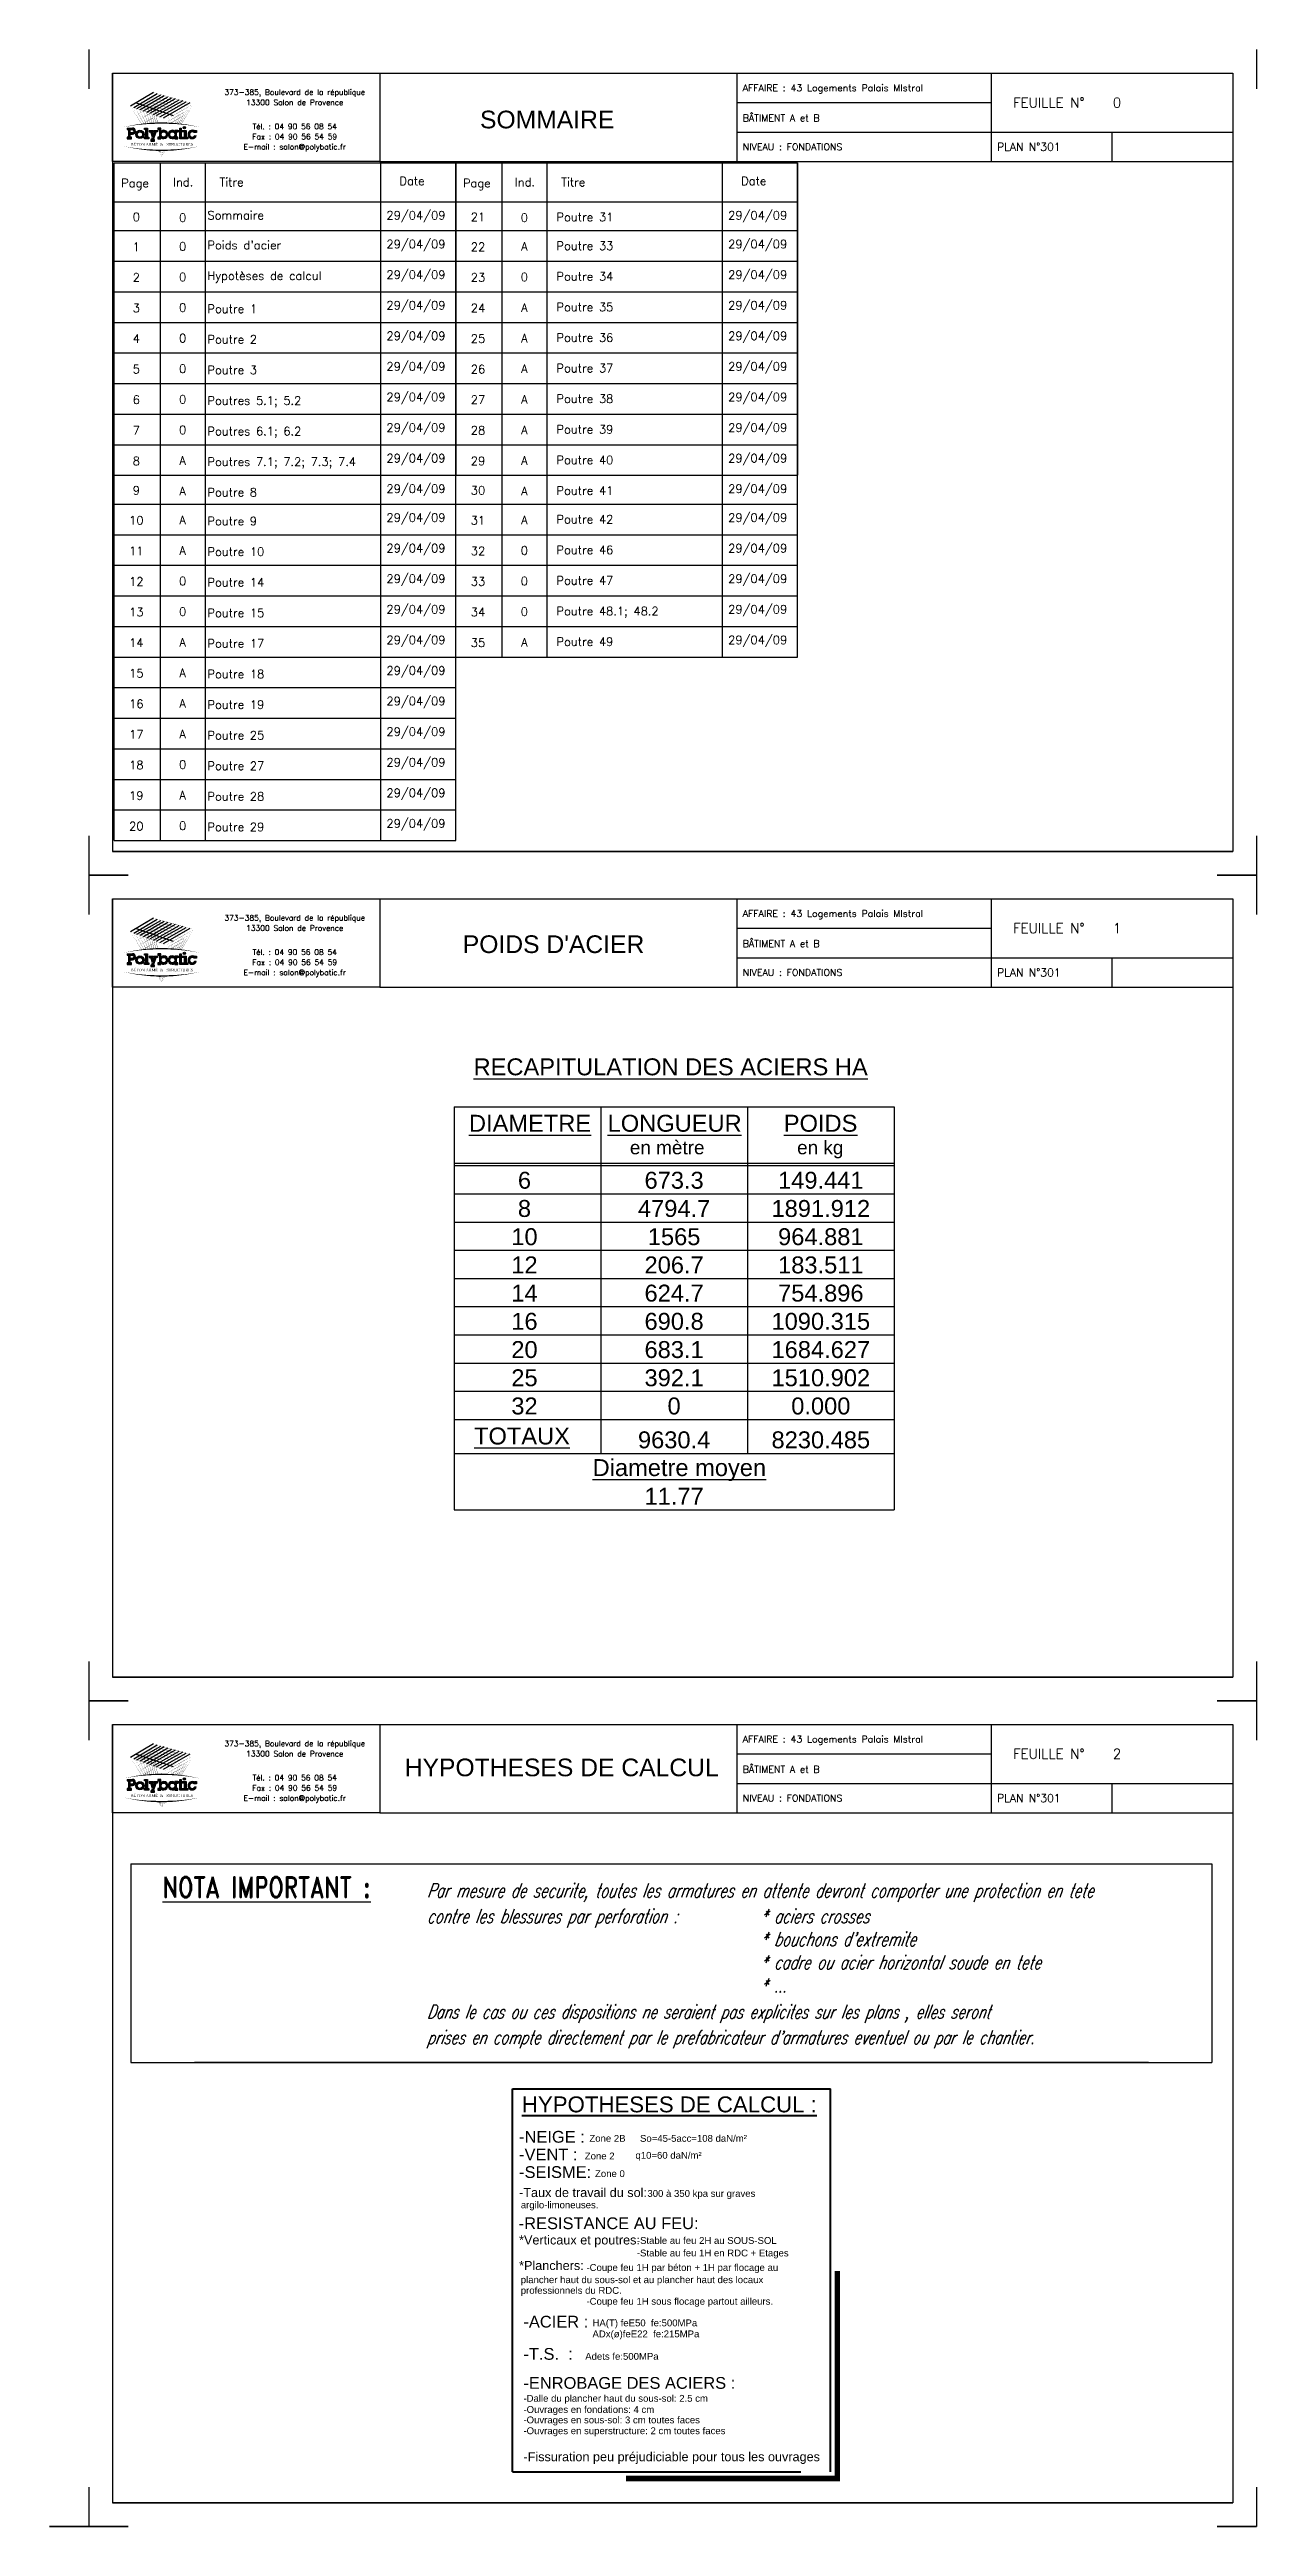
# Model space of a CAD drawing. Extents: x -12912 to 27386, y 1818 to 8189.
# Drawn here: x -12319 to -11517, y 1831 to 3477 of the extents above; entities that cross this region are included whole.
import ezdxf
from ezdxf.enums import TextEntityAlignment as Align

# ---------------------------------------------------------------- set-up
doc = ezdxf.new("R2010")
doc.units = 0
doc.header["$MEASUREMENT"] = 0
doc.layers.get('0').update_dxf_attribs({"linetype": 'CONTINUOUS'})
for name, color, linetype in [('GO-CARTOUCHE', 7, 'CONTINUOUS'), ('GO_CAR_DES', 7, 'CONTINUOUS'), ('GO_NOTA', 7, 'CONTINUOUS'), ('STR_TXT', 102, 'CONTINUOUS')]:
    doc.layers.add(name, color=color, linetype=linetype)
doc.layers.add('PYC-CARTOUCHE', color=7, linetype='CONTINUOUS', lineweight=40)
doc.styles.add('ARIAL', font='ARIAL.TTF')
doc.styles.add('CADRE', font='ARIAL.TTF')
doc.styles.add('POLYBATIC', font='TIMES.TTF')
doc.styles.add('ROMAND', font='romand.shx', dxfattribs={"width": 0.7})
doc.styles.add('ROMANS', font='ROMANS.SHX')
doc.styles.add('schéma', font='simplex.shx')
doc.styles.add('Table', font='ARIAL.TTF')
doc.styles.add('TEXTE', font='romans.shx')

msp = doc.modelspace()

# ---------------------------------------------------------------- texts
at = {"style": 'schéma'}
for s, p in [('373-385, Boulevard de la république', (-12155.698, 3446.718)), ('13300 Salon de Provence', (-12155.698, 3439.953)), ('Tél. : 04 90 56 08 54', (-12155.698, 3423.975)), ('E-mail : salon@polybatic.fr', (-12155.698, 3410.444)), ('Fax : 04 90 56 54 59', (-12155.698, 3417.21)), ('373-385, Boulevard de la république', (-12155.698, 2898.045)), ('13300 Salon de Provence', (-12155.698, 2891.279)), ('E-mail : salon@polybatic.fr', (-12155.698, 2861.77)), ('Tél. : 04 90 56 08 54', (-12155.698, 2875.301)), ('Fax : 04 90 56 54 59', (-12155.698, 2868.536)), ('373-385, Boulevard de la république', (-12155.698, 2349.371)), ('13300 Salon de Provence', (-12155.698, 2342.605)), ('Tél. : 04 90 56 08 54', (-12155.698, 2326.627)), ('Fax : 04 90 56 54 59', (-12155.698, 2319.862)), ('E-mail : salon@polybatic.fr', (-12155.698, 2313.096))]:
    msp.add_text(s, height=3.65783, dxfattribs=at).set_placement(p, align=Align.CENTER)
for s, height, style, p in [('AFFAIRE : 43 Logements Palais MIstral', 4.57228, 'schéma', (-11857.966, 3449.165)), ('FEUILLE N°   0', 6.53183, 'schéma', (-11678.334, 3438.409)), ('SOMMAIRE', 11.7385, 'ARIAL', (-12032.549, 3424.557)), ('BÂTIMENT A et B', 4.57228, 'schéma', (-11857.966, 3429.134)), ('NIVEAU : FONDATIONS', 4.57228, 'schéma', (-11857.966, 3409.974)), ('PLAN N°301', 5.2255, 'schéma', (-11688.865, 3409.648)), ('AFFAIRE : 43 Logements Palais MIstral', 4.57228, 'schéma', (-11857.966, 2900.491)), ("POIDS D'ACIER", 11.73849, 'ARIAL', (-12043.993, 2876.521)), ('BÂTIMENT A et B', 4.57228, 'schéma', (-11857.966, 2880.46)), ('FEUILLE N°   1', 6.53183, 'schéma', (-11678.334, 2889.735)), ('NIVEAU : FONDATIONS', 4.57228, 'schéma', (-11857.966, 2861.3)), ('PLAN N°301', 5.2255, 'schéma', (-11688.865, 2860.974)), ('AFFAIRE : 43 Logements Palais MIstral', 4.57228, 'schéma', (-11857.966, 2351.817)), ('HYPOTHESES DE CALCUL', 11.73849, 'ARIAL', (-12082.59, 2329.449)), ('BÂTIMENT A et B', 4.57228, 'schéma', (-11857.966, 2331.786)), ('FEUILLE N°   2', 6.53183, 'schéma', (-11678.334, 2341.061)), ('NIVEAU : FONDATIONS', 4.57228, 'schéma', (-11857.966, 2312.626)), ('PLAN N°301', 5.2255, 'schéma', (-11688.865, 2312.3))]:
    msp.add_text(s, height=height, dxfattribs=dict(style=style)).set_placement(p)
at = {"layer": 'GO-CARTOUCHE', "color": 3, "style": 'TEXTE'}
for s, height, p in [('Page', 5.5787, (-12270.988, 3385.382)), ('Ind.', 5.5787, (-12236.484, 3386.006)), ('Titre', 5.5787, (-12205.687, 3386.006)), ('Date ', 5.5787, (-12086.085, 3386.791)), ('Page', 5.5787, (-12043.869, 3385.382)), ('Ind.', 5.5787, (-12009.364, 3386.006)), ('Titre', 5.5787, (-11978.567, 3386.006)), ('Date ', 5.5787, (-11858.966, 3386.791)), ('Sommaire', 5.5787, (-12213.705, 3363.988)), ('29/04/09', 5.5787, (-12094.718, 3363.988)), ('Poutre 31', 5.5787, (-11981.725, 3362.818)), ('29/04/09', 5.5787, (-11867.598, 3363.988)), ("Poids d'acier", 5.57869, (-12213.705, 3344.183)), ('29/04/09', 5.5787, (-12094.718, 3344.852)), ('Poutre 33', 5.5787, (-11981.725, 3343.682)), ('29/04/09', 5.5787, (-11867.598, 3344.852)), ('Hypotèses de calcul', 5.57869, (-12213.705, 3323.857)), ('29/04/09', 5.5787, (-12094.718, 3324.526)), ('Poutre 34', 5.5787, (-11981.725, 3323.356)), ('29/04/09', 5.5787, (-11867.598, 3324.526)), ('29/04/09', 5.5787, (-12094.718, 3304.2)), ('Poutre 35', 5.5787, (-11981.725, 3303.03)), ('29/04/09', 5.5787, (-11867.598, 3304.2)), ('Poutre 1', 5.5787, (-12213.705, 3301.841)), ('Poutre 2', 5.5787, (-12213.705, 3281.515)), ('29/04/09', 5.5787, (-12094.718, 3283.874)), ('Poutre 36', 5.5787, (-11981.725, 3282.704)), ('29/04/09', 5.5787, (-11867.598, 3283.874)), ('Poutre 3', 5.5787, (-12213.705, 3261.189)), ('29/04/09', 5.5787, (-12094.718, 3263.548)), ('Poutre 37', 5.5787, (-11981.725, 3262.378)), ('29/04/09', 5.5787, (-11867.598, 3263.548)), ('Poutres 5.1; 5.2', 5.57869, (-12213.705, 3240.863)), ('29/04/09', 5.5787, (-12094.718, 3243.222)), ('Poutre 38', 5.5787, (-11981.725, 3242.052)), ('29/04/09', 5.5787, (-11867.598, 3243.222)), ('29/04/09', 5.5787, (-12094.718, 3222.896)), ('Poutre 39', 5.5787, (-11981.725, 3221.726)), ('29/04/09', 5.5787, (-11867.598, 3222.896)), ('Poutres 6.1; 6.2', 5.57869, (-12213.705, 3220.537)), ('Poutres 7.1; 7.2; 7.3; 7.4', 5.57869, (-12213.705, 3200.211)), ('29/04/09', 5.5787, (-12094.718, 3202.57)), ('Poutre 40', 5.5787, (-11981.725, 3201.4)), ('29/04/09', 5.5787, (-11867.598, 3202.57)), ('Poutre 8', 5.5787, (-12213.705, 3179.885)), ('29/04/09', 5.5787, (-12094.718, 3182.244)), ('Poutre 41', 5.5787, (-11981.725, 3181.074)), ('29/04/09', 5.5787, (-11867.598, 3182.244)), ('Poutre 9', 5.5787, (-12213.705, 3160.748)), ('29/04/09', 5.5787, (-12094.718, 3163.108)), ('Poutre 42', 5.5787, (-11981.725, 3161.938)), ('29/04/09', 5.5787, (-11867.598, 3163.108)), ('Poutre 10', 5.5787, (-12213.705, 3140.422)), ('29/04/09', 5.5787, (-12094.718, 3142.782)), ('Poutre 46', 5.5787, (-11981.725, 3141.612)), ('29/04/09', 5.5787, (-11867.598, 3142.782)), ('29/04/09', 5.5787, (-12094.718, 3122.456)), ('29/04/09', 5.5787, (-11867.598, 3122.456)), ('Poutre 14', 5.5787, (-12213.705, 3120.096)), ('Poutre 47', 5.5787, (-11981.725, 3121.286)), ('Poutre 15', 5.5787, (-12213.705, 3099.77)), ('29/04/09', 5.5787, (-12094.718, 3102.13)), ('Poutre 48.1; 48.2', 5.57869, (-11981.725, 3100.96)), ('29/04/09', 5.5787, (-11867.598, 3102.13)), ('Poutre 17', 5.5787, (-12213.705, 3079.444)), ('29/04/09', 5.5787, (-12094.718, 3081.804)), ('Poutre 49', 5.5787, (-11981.725, 3080.634)), ('29/04/09', 5.5787, (-11867.598, 3081.804)), ('Poutre 18', 5.5787, (-12213.705, 3059.118)), ('29/04/09', 5.5787, (-12094.718, 3061.478)), ('29/04/09', 5.5787, (-12094.718, 3041.152)), ('Poutre 19', 5.5787, (-12213.705, 3038.793)), ('Poutre 25', 5.5787, (-12213.705, 3018.467)), ('29/04/09', 5.5787, (-12094.718, 3020.826)), ('Poutre 27', 5.5787, (-12213.705, 2998.141)), ('29/04/09', 5.5787, (-12094.718, 3000.5)), ('Poutre 28', 5.5787, (-12213.705, 2977.815)), ('29/04/09', 5.5787, (-12094.718, 2980.174)), ('Poutre 29', 5.5787, (-12213.705, 2957.489)), ('29/04/09', 5.5787, (-12094.718, 2959.848))]:
    msp.add_text(s, height=height, dxfattribs=at).set_placement(p)
for s, height, p in [('0', 5.579, (-12260.996, 3362.914)), ('0', 5.579, (-12230.169, 3362.441)), ('21', 5.5787, (-12033.876, 3362.914)), ('0', 5.579, (-12003.049, 3362.441)), ('1', 5.579, (-12260.996, 3343.021)), ('0', 5.579, (-12230.169, 3343.305)), ('22', 5.5787, (-12033.876, 3343.021)), ('A', 5.579, (-12003.049, 3343.305)), ('2', 5.579, (-12260.996, 3322.695)), ('0', 5.579, (-12230.169, 3322.979)), ('23', 5.5787, (-12033.876, 3322.695)), ('0', 5.579, (-12003.049, 3322.979)), ('3', 5.579, (-12260.996, 3302.369)), ('0', 5.579, (-12230.169, 3302.653)), ('24', 5.5787, (-12033.876, 3302.369)), ('A', 5.579, (-12003.049, 3302.653)), ('4', 5.579, (-12260.996, 3282.043)), ('0', 5.579, (-12230.169, 3282.327)), ('25', 5.5787, (-12033.876, 3282.043)), ('A', 5.579, (-12003.049, 3282.327)), ('5', 5.579, (-12260.996, 3261.718)), ('0', 5.579, (-12230.169, 3262.001)), ('26', 5.5787, (-12033.876, 3261.718)), ('A', 5.579, (-12003.049, 3262.001)), ('6', 5.579, (-12260.996, 3241.392)), ('0', 5.579, (-12230.169, 3241.675)), ('27', 5.5787, (-12033.876, 3241.392)), ('A', 5.579, (-12003.049, 3241.675)), ('7', 5.579, (-12260.996, 3221.066)), ('0', 5.579, (-12230.169, 3221.349)), ('28', 5.5787, (-12033.876, 3221.066)), ('A', 5.579, (-12003.049, 3221.349)), ('8', 5.579, (-12260.996, 3200.74)), ('A', 5.579, (-12230.169, 3201.023)), ('29', 5.5787, (-12033.876, 3200.74)), ('A', 5.579, (-12003.049, 3201.023)), ('9', 5.579, (-12260.996, 3181.17)), ('A', 5.579, (-12230.169, 3180.697)), ('30', 5.5787, (-12033.876, 3181.17)), ('A', 5.579, (-12003.049, 3180.697)), ('10', 5.5787, (-12260.996, 3161.277)), ('A', 5.579, (-12230.169, 3161.561)), ('31', 5.5787, (-12033.876, 3161.277)), ('A', 5.579, (-12003.049, 3161.561)), ('11', 5.5787, (-12260.996, 3140.951)), ('A', 5.579, (-12230.169, 3141.235)), ('32', 5.5787, (-12033.876, 3140.951)), ('0', 5.579, (-12003.049, 3141.235)), ('12', 5.5787, (-12260.996, 3120.625)), ('0', 5.579, (-12230.169, 3120.909)), ('33', 5.5787, (-12033.876, 3120.625)), ('0', 5.579, (-12003.049, 3120.909)), ('13', 5.5787, (-12260.996, 3100.299)), ('0', 5.579, (-12230.169, 3100.583)), ('34', 5.5787, (-12033.876, 3100.299)), ('0', 5.579, (-12003.049, 3100.583)), ('14', 5.5787, (-12260.996, 3079.973)), ('A', 5.579, (-12230.169, 3080.257)), ('35', 5.5787, (-12033.876, 3079.973)), ('A', 5.579, (-12003.049, 3080.257)), ('15', 5.5787, (-12260.996, 3059.647)), ('A', 5.579, (-12230.169, 3059.931)), ('A', 5.579, (-12230.169, 3039.605)), ('16', 5.5787, (-12260.996, 3039.321)), ('17', 5.5787, (-12260.996, 3018.995)), ('A', 5.579, (-12230.169, 3019.279)), ('18', 5.5787, (-12260.996, 2998.669)), ('0', 5.579, (-12230.169, 2998.953)), ('19', 5.5787, (-12260.996, 2978.343)), ('A', 5.579, (-12230.169, 2978.627)), ('20', 5.5787, (-12260.996, 2958.018)), ('0', 5.579, (-12230.169, 2958.301))]:
    msp.add_text(s, height=height, dxfattribs=at).set_placement(p, align=Align.CENTER)
at = {"layer": 'GO_CAR_DES', "style": 'ROMAND', "width": 0.8}
msp.add_text('%%UNOTA IMPORTANT :', height=13.68392, dxfattribs=at).set_placement((-12243.616, 2248.839))
at = {"layer": 'GO_NOTA', "color": 7, "style": 'ROMANS', "oblique": 20, "width": 0.7}
for s, height, p in [('Par mesure de securite, toutes les armatures en attente devront comporter une protection en tete', 9.24905, (-12067.85, 2248.839)), ('contre les blessures par perforation :', 9.24905, (-12067.85, 2231.854)), ('* aciers crosses', 9.24905, (-11846.192, 2231.854)), ("* bouchons d'extremite", 9.24905, (-11846.192, 2216.514)), ('* cadre ou acier horizontal soude en tete', 9.24905, (-11846.192, 2201.175)), ('* ...', 9.2491, (-11846.192, 2185.836)), ('Dans le cas ou ces dispositions ne seraient pas explicites sur les plans , elles seront', 9.04799, (-12067.85, 2168.439)), ("prises en compte directement par le prefabricateur d'armatures eventuel ou par le chantier.", 9.04799, (-12067.85, 2151.454))]:
    msp.add_text(s, height=height, dxfattribs=at).set_placement(p)
at = {"layer": 'PYC-CARTOUCHE', "style": 'CADRE'}
for s, height, p in [('%%UHYPOTHESES DE CALCUL :', 10.56569, (-12004.709, 2106.111)), ('-NEIGE :', 7.8186, (-12006.581, 2085.934)), ('Zone 2B', 4.5514, (-11959.858, 2086.537)), ('So=45-5acc=108 daN/m²', 4.55138, (-11926.198, 2086.537)), ('-VENT :', 7.8186, (-12006.581, 2074.217)), ('Zone 2 ', 4.5514, (-11962.893, 2074.819)), ('q10=60 daN/m²', 4.55138, (-11929.233, 2075.261)), ('-SEISME:', 7.8186, (-12006.581, 2062.499)), ('Zone 0', 4.5514, (-11956.109, 2063.102)), ('-Taux de travail du sol:', 6.01432, (-12006.581, 2049.812)), ('argilo-limoneuses.', 4.55138, (-12005.427, 2042.344)), ('300 à 350 kpa sur graves', 4.55138, (-11921.295, 2049.938)), ('*Verticaux et poutres:', 6.01432, (-12006.581, 2018.301)), ('-RESISTANCE AU FEU:', 7.81861, (-12006.823, 2028.484)), ('-Stable au feu 2H au SOUS-SOL', 4.55138, (-11928.311, 2018.679)), ('-Stable au feu 1H en RDC + Etages', 4.55138, (-11928.311, 2010.357)), ('*Planchers:', 6.01432, (-12006.581, 2001.306)), ('plancher haut du sous-sol et au plancher haut des locaux ', 4.55138, (-12005.452, 1992.601)), ('-Coupe feu 1H par béton + 1H par flocage au', 4.55138, (-11961.806, 2000.718)), ('professionnels du RDC.', 4.55138, (-12005.452, 1985.499)), ('-Coupe feu 1H sous flocage partout ailleurs.', 4.55138, (-11961.806, 1978.251)), ('-ACIER :', 7.8186, (-12003.691, 1963.089)), ('ADx(ø)feE22  fe:215MPa', 4.55138, (-11957.789, 1956.587)), ('HA(T) feE50  fe:500MPa', 4.55138, (-11957.789, 1963.899)), ('-T.S.  :', 7.8186, (-12003.691, 1941.67)), ('Adets fe:500MPa', 4.55138, (-11962.609, 1941.67)), ('-ENROBAGE DES ACIERS :', 7.81861, (-12003.691, 1922.381)), ('-Dalle du plancher haut du sous-sol: 2.5 cm', 4.55138, (-12003.691, 1913.772)), ('-Ouvrages en fondations: 4 cm', 4.55138, (-12003.691, 1906.35)), ('-Ouvrages en sous-sol: 3 cm toutes faces', 4.55138, (-12003.691, 1899.423)), ('-Ouvrages en superstructure: 2 cm toutes faces', 4.55138, (-12003.691, 1892.234)), ('-Fissuration peu préjudiciable pour tous les ouvrages', 6.01432, (-12003.691, 1874.235))]:
    msp.add_text(s, height=height, dxfattribs=at).set_placement(p)

# ---------------------------------------------------------------- blocks, each defined once
blk = doc.blocks.new('A$C492E529B')
h = blk.add_hatch(color=256)
h.paths.add_polyline_path([(-1.98, 0.1), (-2.08, 0.1), (-2.08, 0.3), (-1.93, 0.3, 1), (-1.93, 0.7), (-2.28, 0.7), (-2.28, 0.6), (-2.18, 0.6), (-2.18, 0.1), (-2.28, 0.1), (-2.28, 0), (-1.98, 0)])
h.paths.add_polyline_path([(-2.08, 0.4), (-2.08, 0.6), (-1.93, 0.6, -1), (-1.93, 0.4)], flags=16)
h = blk.add_hatch(color=256)
h.paths.add_polyline_path([(-1.16, 0.28, 1), (-1.71, 0.28, 1)])
h.paths.add_polyline_path([(-1.61, 0.28, -1), (-1.26, 0.28, -1)], flags=16)
for color, points in [(256, [(-0.94, 0.7), (-1.14, 0.7), (-1.14, 0.6), (-1.04, 0.6), (-1.04, 0.1), (-1.14, 0.1), (-1.14, 0), (-0.84, 0), (-0.84, 0.1), (-0.94, 0.1)]), (256, [(-0.37, 0.45), (-0.27, 0.45), (-0.27, 0.55), (-0.52, 0.55), (-0.52, 0.45), (-0.47, 0.45), (-0.54, 0.25), (-0.61, 0.45), (-0.56, 0.45), (-0.56, 0.55), (-0.82, 0.55), (-0.82, 0.45), (-0.72, 0.45), (-0.6, 0.1), (-0.65, -0.05), (-0.72, -0.05), (-0.72, -0.15), (-0.47, -0.15), (-0.47, -0.05), (-0.54, -0.05)]), (256, [(1.39, 0.55), (1.29, 0.55), (1.29, 0.7), (1.19, 0.7), (1.19, 0.55), (1.09, 0.55), (1.09, 0.45), (1.19, 0.45), (1.19, 0), (1.39, 0), (1.39, 0.1), (1.29, 0.1), (1.29, 0.45), (1.39, 0.45)]), (140, [(1.41, 0.73, 1), (1.56, 0.73, 1)]), (256, [(1.61, 0.55), (1.41, 0.55), (1.41, 0.45), (1.51, 0.45), (1.51, 0.1), (1.41, 0.1), (1.41, 0), (1.71, 0), (1.71, 0.1), (1.61, 0.1)]), (256, [(2.13, 0.4), (2.28, 0.4), (2.28, 0.55), (2.18, 0.55), (2.18, 0.49, 3.359496), (2.27, 0.2), (2.17, 0.2, -3.125802)])]:
    blk.add_hatch(color=color).paths.add_polyline_path(points)
h = blk.add_hatch(color=256)
h.paths.add_polyline_path([(-0.05, 0.49), (-0.05, 0.7), (-0.25, 0.7), (-0.25, 0.6), (-0.15, 0.6), (-0.15, 0.1), (-0.25, 0.1), (-0.25, 0), (-0.05, 0), (-0.05, 0.06, 2.12132)])
h.paths.add_polyline_path([(-0.05, 0.28, -1), (0.3, 0.28, -1)], flags=16)
h = blk.add_hatch(color=256)
h.paths.add_polyline_path([(1.07, 0.1), (0.97, 0.1), (0.97, 0.45), (1.07, 0.45), (1.07, 0.55), (0.87, 0.55), (0.87, 0.49, 2.12132), (0.87, 0.06), (0.87, 0), (1.07, 0)])
h.paths.add_polyline_path([(0.52, 0.28, -1), (0.87, 0.28, -1)], flags=16)
for p, q in [((-0.6, 0.1), (-0.72, 0.45)), ((-0.65, -0.05), (-0.6, 0.1)), ((-0.54, 0.25), (-0.61, 0.45)), ((-0.54, -0.05), (-0.37, 0.45)), ((-0.54, 0.25), (-0.47, 0.45)), ((0.87, 0.55), (0.87, 0.49)), ((1.07, 0.55), (0.87, 0.55)), ((0.87, 0.06), (0.87, 0)), ((0.97, 0.1), (0.97, 0.45)), ((0.97, 0.45), (1.07, 0.45)), ((1.07, 0.1), (0.97, 0.1)), ((1.07, 0.45), (1.07, 0.55)), ((1.07, 0), (1.07, 0.1)), ((2.17, 0.2), (2.27, 0.2)), ((0.87, 0), (1.07, 0))]:
    blk.add_line(p, q)
for points in [[(-2.28, 0.7), (-1.93, 0.7)], [(-2.28, 0.7), (-2.28, 0.6), (-2.18, 0.6), (-2.18, 0.1), (-2.28, 0.1), (-2.28, 0), (-1.98, 0), (-1.98, 0.1), (-2.08, 0.1), (-2.08, 0.3), (-1.93, 0.3)], [(-2.08, 0.4), (-2.08, 0.6), (-1.93, 0.6)], [(-2.08, 0.4), (-1.93, 0.4)], [(-1.14, 0.7), (-0.94, 0.7), (-0.94, 0.1), (-0.84, 0.1), (-0.84, 0), (-1.14, 0), (-1.14, 0.1), (-1.04, 0.1), (-1.04, 0.6), (-1.14, 0.6), (-1.14, 0.7)], [(-0.82, 0.55), (-0.56, 0.55)], [(-0.82, 0.55), (-0.82, 0.45), (-0.72, 0.45)], [(-0.61, 0.45), (-0.56, 0.45), (-0.56, 0.55)], [(-0.52, 0.55), (-0.27, 0.55), (-0.27, 0.45), (-0.37, 0.45)], [(-0.47, 0.45), (-0.52, 0.45), (-0.52, 0.55)], [(-0.25, 0.7), (-0.25, 0.6), (-0.15, 0.6), (-0.15, 0.1), (-0.25, 0.1), (-0.25, 0), (-0.05, 0), (-0.05, 0.06)], [(-0.05, 0.49), (-0.05, 0.7), (-0.25, 0.7)], [(1.09, 0.55), (1.19, 0.55), (1.19, 0.7), (1.29, 0.7), (1.29, 0.55), (1.39, 0.55), (1.39, 0.45), (1.29, 0.45), (1.29, 0.1), (1.39, 0.1), (1.39, 0), (1.19, 0), (1.19, 0.45), (1.09, 0.45)], [(1.09, 0.45), (1.09, 0.55)], [(1.41, 0.45), (1.41, 0.55), (1.61, 0.55), (1.61, 0.1), (1.71, 0.1), (1.71, 0), (1.41, 0), (1.41, 0.1), (1.51, 0.1), (1.51, 0.45), (1.41, 0.45)], [(2.18, 0.49), (2.18, 0.55), (2.28, 0.55), (2.28, 0.4), (2.13, 0.4)], [(-0.65, -0.05), (-0.72, -0.05), (-0.72, -0.15), (-0.47, -0.15), (-0.47, -0.05), (-0.54, -0.05)]]:
    blk.add_lwpolyline(points)
for centre, radius in [((-1.43, 0.28), 0.275), ((-1.43, 0.28), 0.175), ((0.13, 0.28), 0.175), ((0.7, 0.28), 0.175)]:
    blk.add_circle(centre, radius)
at = {"color": 140}
blk.add_circle((1.49, 0.73), 0.075, dxfattribs=at)
for centre, radius, start, end in [((-1.93, 0.5), 0.2, 270, 90), ((-1.93, 0.5), 0.1, 270, 90), ((0.13, 0.28), 0.275, 230.4788, 129.5212), ((0.7, 0.28), 0.275, 50.4788, 309.5212), ((2.01, 0.28), 0.275, 50.4788, 344.1734), ((2.01, 0.28), 0.175, 45.5847, 334.6231)]:
    blk.add_arc(centre, radius, start, end)
blk = doc.blocks.new('POLYBATIC')
at = {"color": 140}
for p, q in [((-0.43, 3.28), (-1.6, 2.58)), ((-1.43, 2.52), (-0.24, 3.23)), ((-1.31, 2.75), (0.59, 2.11)), ((-1.27, 2.46), (-0.05, 3.17)), ((0.13, 3.12), (-1.1, 2.4)), ((-0.93, 2.34), (0.32, 3.07)), ((-0.77, 2.28), (0.51, 3.01)), ((0.7, 2.96), (-0.6, 2.22)), ((-0.43, 2.16), (0.89, 2.91)), ((1.08, 2.86), (-0.27, 2.1)), ((-0.1, 2.03), (1.26, 2.8)), ((1.45, 2.75), (0.07, 1.97))]:
    blk.add_line(p, q, dxfattribs=at)
for points in [[(-1.6, 2.58, 0, 0.0156, 0), (-1.02, 2.93, 0, 0, 0)], [(-0.68, 2.25, 0.0156, 0, 0), (-1.6, 2.58, 0, 0, 0)], [(-1.03, 1.66, 0.0111, 0, 0), (-1.6, 2.58, 0, 0, 0)], [(-0.91, 1.67, 0.0116, 0, 0), (-1.46, 2.67, 0, 0, 0)], [(-0.52, 2.34, 0.0156, 0, 0), (-1.46, 2.67, 0, 0, 0)], [(-1.46, 2.34, 0, 0.0156, 0), (-0.92, 2.66, 0, 0, 0)], [(-1.43, 2.52, 0, 0.0156, 0), (-0.84, 2.87, 0, 0, 0)], [(-0.36, 2.43, 0.0156, 0, 0), (-1.31, 2.75, 0, 0, 0)], [(-0.8, 1.68, 0.0121, 0, 0), (-1.31, 2.75, 0, 0, 0)], [(-1.27, 2.46, 0, 0.0156, 0), (-0.66, 2.82, 0, 0, 0)], [(-0.2, 2.52, 0.0156, 0, 0), (-1.16, 2.84, 0, 0, 0)], [(-0.69, 1.69, 0.0126, 0, 0), (-1.16, 2.84, 0, 0, 0)], [(-1.1, 2.4, 0, 0.0156, 0), (-0.48, 2.76, 0, 0, 0)], [(-1.02, 2.93, 0.0156, 0, 0), (-0.43, 3.28, 0, 0, 0)], [(-0.04, 2.62, 0.0156, 0, 0), (-1.02, 2.93, 0, 0, 0)], [(-0.59, 1.7, 0.0131, 0, 0), (-1.02, 2.93, 0, 0, 0)], [(-0.93, 2.34, 0, 0.0156, 0), (-0.31, 2.7, 0, 0, 0)], [(-0.39, 2.98, 0, 0.0156, 0), (-0.92, 2.66, 0, 0, 0)], [(0.12, 2.71, 0.0156, 0, 0), (-0.87, 3.02, 0, 0, 0)], [(-0.49, 1.71, 0.0136, 0, 0), (-0.87, 3.02, 0, 0, 0)], [(-0.84, 2.87, 0.0156, 0, 0), (-0.24, 3.23, 0, 0, 0)], [(-0.35, 2.68, 0, 0.0156, 0), (-0.83, 2.4, 0, 0, 0)], [(-0.77, 2.28, 0, 0.0156, 0), (-0.13, 2.65, 0, 0, 0)], [(0.28, 2.8, 0.0156, 0, 0), (-0.72, 3.11, 0, 0, 0)], [(-0.4, 1.71, 0.014, 0, 0), (-0.72, 3.11, 0, 0, 0)], [(-0.66, 2.82, 0.0156, 0, 0), (-0.05, 3.17, 0, 0, 0)], [(-0.6, 2.22, 0, 0.0156, 0), (0.05, 2.59, 0, 0, 0)], [(0.44, 2.9, 0.0156, 0, 0), (-0.58, 3.19, 0, 0, 0)], [(-0.31, 1.71, 0.0145, 0, 0), (-0.58, 3.19, 0, 0, 0)], [(-0.48, 2.76, 0.0156, 0, 0), (0.13, 3.12, 0, 0, 0)], [(0.61, 2.99, 0.0156, 0, 0), (-0.43, 3.28, 0, 0, 0)], [(-0.22, 1.72, 0.0149, 0, 0), (-0.43, 3.28, 0, 0, 0)], [(-0.31, 2.7, 0.0156, 0, 0), (0.32, 3.07, 0, 0, 0)], [(-0.13, 2.65, 0.0156, 0, 0), (0.51, 3.01, 0, 0, 0)], [(0.94, 2.3, 0, 0.0156, 0), (-0.04, 2.62, 0, 0, 0)], [(0.05, 2.59, 0.0156, 0, 0), (0.7, 2.96, 0, 0, 0)], [(1.11, 2.4, 0, 0.0156, 0), (0.12, 2.71, 0, 0, 0)], [(0.23, 2.53, 0.0156, 0, 0), (0.89, 2.91, 0, 0, 0)], [(1.29, 2.5, 0, 0.0156, 0), (0.28, 2.8, 0, 0, 0)], [(0.4, 2.48, 0.0156, 0, 0), (1.08, 2.86, 0, 0, 0)], [(1.46, 2.6, 0, 0.0156, 0), (0.44, 2.9, 0, 0, 0)], [(0.58, 2.42, 0.0156, 0, 0), (1.26, 2.8, 0, 0, 0)], [(1.64, 2.7, 0, 0.0156, 0), (0.61, 2.99, 0, 0, 0)], [(0.76, 2.36, 0.0156, 0, 0), (1.45, 2.75, 0, 0, 0)], [(0.94, 2.3, 0.0156, 0, 0), (1.64, 2.7, 0, 0, 0)], [(0.94, 1.67, 0.0112, 0, 0), (1.46, 2.6, 0, 0, 0)], [(1.01, 1.66, 0.012, 0, 0), (1.64, 2.7, 0, 0, 0)], [(-1.95, 1.51, 0, 0.0781, -0.053843), (0, 1.72, 0, 0, 0)], [(-1.31, 2.11, 0, 0.0156, 0), (-0.83, 2.4, 0, 0, 0)], [(-1.16, 1.88, 0, 0.0156, 0), (-0.74, 2.13, 0, 0, 0)], [(-1.02, 1.64, 0, 0.0156, 0), (-0.65, 1.86, 0, 0, 0)], [(-0.31, 2.39, 0, 0.0156, 0), (-0.74, 2.13, 0, 0, 0)], [(0.23, 1.91, 0, 0.0156, 0), (-0.68, 2.25, 0, 0, 0)], [(-0.27, 2.09, 0, 0.0156, 0), (-0.65, 1.86, 0, 0, 0)], [(0.41, 2.01, 0, 0.0156, 0), (-0.52, 2.34, 0, 0, 0)], [(-0.43, 2.16, 0, 0.0156, 0), (0.23, 2.53, 0, 0, 0)], [(0.59, 2.11, 0, 0.0156, 0), (-0.36, 2.43, 0, 0, 0)], [(-0.23, 1.79, 0, 0.00638, 0), (-0.36, 1.71, 0, 0.00638, 0)], [(-0.27, 2.1, 0, 0.0156, 0), (0.4, 2.48, 0, 0, 0)], [(0.76, 2.21, 0, 0.0156, 0), (-0.2, 2.52, 0, 0, 0)], [(-0.1, 2.03, 0, 0.0156, 0), (0.58, 2.42, 0, 0, 0)], [(1.95, 1.51, 0, 0.0781, 0.053843), (0, 1.72, 0, 0, 0)], [(0.07, 1.97, 0, 0.0156, 0), (0.76, 2.36, 0, 0, 0)], [(0.21, 1.74, 0, 0.0156, 0), (0.85, 2.1, 0, 0, 0)], [(0.21, 1.72, 0.00323, 0, 0), (0.23, 1.91, 0, 0, 0)], [(0.23, 1.91, 0, 0.0156, 0), (0.94, 2.3, 0, 0, 0)], [(0.35, 1.71, 0.00465, 0, 0), (0.41, 2.01, 0, 0, 0)], [(0.45, 1.71, 0.00693, 0.0156, 0), (0.77, 1.89, 0, 0, 0)], [(0.47, 1.71, 0.00597, 0, 0), (0.59, 2.11, 0, 0, 0)], [(0.59, 1.7, 0.00718, 0, 0), (0.76, 2.21, 0, 0, 0)], [(0.68, 1.67, 0.0156, 0, 0), (1.19, 1.96, 0, 0, 0)], [(0.69, 1.69, 0.0083, 0, 0), (0.94, 2.3, 0, 0, 0)], [(0.76, 1.88, 0.0156, 0, 0), (1.34, 2.21, 0, 0, 0)], [(0.78, 1.69, 0.00933, 0, 0), (1.11, 2.4, 0, 0, 0)], [(0.85, 2.1, 0.0156, 0, 0), (1.49, 2.45, 0, 0, 0)], [(0.87, 1.68, 0.0103, 0, 0), (1.29, 2.5, 0, 0, 0)], [(0.96, 1.67, 0.00293, 0, 0), (1.04, 1.72, 0, 0, 0)], [(-1.95, 0.52, 0, 0.0781, 0.053843), (0, 0.31, 0, 0, 0)], [(0, 0, 0, 0.00381, 0), (-0.2, 0.31, 0, 0.00381, 0)], [(0, 0, 0, 0.00368, 0), (-0.17, 0.31, 0, 0.00368, 0)], [(0, 0, 0, 0.00356, 0), (-0.15, 0.31, 0, 0.00356, 0)], [(0, 0, 0, 0.00345, 0), (-0.13, 0.31, 0, 0.00345, 0)], [(0, 0, 0, 0.00334, 0), (-0.11, 0.31, 0, 0.00334, 0)], [(0, 0, 0, 0.00324, 0), (-0.09, 0.31, 0, 0.00324, 0)], [(0, 0, 0, 0.00315, 0), (-0.07, 0.31, 0, 0.00315, 0)], [(0, 0, 0, 0.00306, 0), (-0.06, 0.31, 0, 0.00306, 0)], [(0, 0, 0, 0.00306, 0), (-0.06, 0.31, 0, 0.00306, 0)], [(1.95, 0.52, 0, 0.0781, -0.053843), (0, 0.31, 0, 0, 0)], [(0, 0, 0, 0.00298, 0), (-0.04, 0.31, 0, 0.00298, 0)], [(0, 0, 0, 0.0051, 0), (0.04, 0.31, 0, 0.0051, 0)], [(0, 0, 0, 0.00486, 0), (0.06, 0.31, 0, 0.00486, 0)], [(0, 0, 0, 0.00464, 0), (0.09, 0.31, 0, 0.00464, 0)], [(0, 0, 0, 0.00443, 0), (0.11, 0.31, 0, 0.00443, 0)], [(0, 0, 0, 0.00425, 0), (0.13, 0.31, 0, 0.00425, 0)], [(0, 0, 0, 0.00408, 0), (0.15, 0.31, 0, 0.00408, 0)], [(0, 0, 0, 0.00392, 0), (0.16, 0.31, 0, 0.00392, 0)], [(0, 0, 0, 0.00378, 0), (0.18, 0.31, 0, 0.00378, 0)], [(0, 0, 0, 0.00365, 0), (0.19, 0.31, 0, 0.00365, 0)]]:
    blk.add_lwpolyline(points, format="xyseb", dxfattribs=at)
at = {"color": 5, "xscale": 0.78125, "yscale": 0.78125, "zscale": 0.78125}
blk.add_blockref('A$C492E529B', (0, 0.91), dxfattribs=at)
at = {"lineweight": 60, "style": 'POLYBATIC'}
for s, p in [('BÉTON ARMÉ', (-1.59, 0.55)), ('STRUCTURES', (0.24, 0.55))]:
    blk.add_text(s, height=0.141, dxfattribs=at).set_placement(p)
at = {"color": 140, "style": 'POLYBATIC'}
blk.add_text('&', height=0.141, dxfattribs=at).set_placement((0, 0.55), align=Align.CENTER)
blk = doc.blocks.new('bartable')
at = {"layer": 'STR_TXT', "lineweight": 30}
for points in [[(0, 0), (390, 0)], [(0, 0), (0, -357)], [(390, 0), (390, -357)], [(0, -50), (390, -50)], [(0, -52), (390, -52)], [(0, -277), (390, -277)], [(0, -307), (390, -307)], [(0, -357), (390, -357)]]:
    blk.add_lwpolyline(points, dxfattribs=at)
at = {"layer": 'STR_TXT'}
for points in [[(130, 0), (130, -307)], [(260, 0), (260, -307)], [(0, -77), (390, -77)], [(0, -102), (390, -102)], [(0, -127), (390, -127)], [(0, -152), (390, -152)], [(0, -177), (390, -177)], [(0, -202), (390, -202)], [(0, -227), (390, -227)], [(0, -252), (390, -252)]]:
    blk.add_lwpolyline(points, dxfattribs=at)
at = {"layer": 'STR_TXT', "style": 'Table'}
for s, height, p in [('%%URECAPITULATION DES ACIERS HA', 15, (17.3, 28)), ('%%UDIAMETRE', 15, (13.2, -22)), ('%%ULONGUEUR', 15, (136.1, -22)), ('%%UPOIDS', 15, (292.2, -22)), ('en mètre', 12, (155.8, -42)), ('en kg', 12, (304, -42)), ('%%UTOTAUX', 15, (17.7, -299.1)), ('%%UDiametre moyen', 15, (122.8, -327.1))]:
    blk.add_text(s, height=height, dxfattribs=at).set_placement(p)
for s, p in [('6', (62.4, -77)), ('8', (62.4, -102)), ('10', (62.4, -127)), ('12', (62.4, -152)), ('14', (62.4, -177)), ('16', (62.4, -202)), ('20', (62.4, -227)), ('25', (62.4, -252)), ('32', (62.4, -277))]:
    blk.add_text(s, height=15, dxfattribs=at).set_placement(p, align=Align.BOTTOM_CENTER)
for tag, p in [('L6', (195, -77)), ('P6', (325, -77)), ('L8', (195, -102)), ('P8', (325, -102)), ('L10', (195, -127)), ('P10', (325, -127)), ('L12', (195, -152)), ('P12', (325, -152)), ('L14', (195, -177)), ('P14', (325, -177)), ('L16', (195, -202)), ('P16', (325, -202)), ('L20', (195, -227)), ('P20', (325, -227)), ('L25', (195, -252)), ('P25', (325, -252)), ('L32', (195, -277)), ('P32', (325, -277)), ('LTOT', (195, -307)), ('PTOT', (325, -307)), ('DAVG', (195, -357))]:
    blk.add_attdef(tag, text='', height=15, dxfattribs=at).set_placement(p, align=Align.BOTTOM_CENTER)

# ---------------------------------------------------------------- linework, layer by layer
for p, q in [((-12292.506, 3476.925), (-12292.506, 3450.798)), ((-11516.524, 3476.925), (-11516.524, 3450.798)), ((-12276.829, 3461.249), (-11532.2, 3461.249)), ((-12276.829, 3461.249), (-11759.508, 3461.249)), ((-12276.829, 3461.249), (-12276.829, 2943.928)), ((-12099.164, 3461.249), (-11861.885, 3461.249)), ((-12099.164, 3461.249), (-12099.164, 3402.484)), ((-11861.885, 3461.249), (-11861.885, 3402.484)), ((-11861.885, 3461.249), (-11692.784, 3461.249)), ((-11861.885, 3461.249), (-11861.885, 3402.463)), ((-11692.784, 3461.271), (-11532.2, 3461.271)), ((-11692.784, 3461.271), (-11692.784, 3402.484)), ((-11692.784, 3461.249), (-11692.784, 3402.463)), ((-11532.2, 3461.249), (-11532.2, 2943.928)), ((-11861.885, 3441.654), (-11692.784, 3441.654)), ((-11861.885, 3422.058), (-11692.784, 3422.058)), ((-11692.784, 3422.08), (-11532.2, 3422.08)), ((-11612.562, 3422.08), (-11612.562, 3402.484)), ((-12099.164, 3402.484), (-11861.885, 3402.484)), ((-11861.885, 3402.463), (-11532.2, 3402.503)), ((-12292.506, 2954.379), (-12292.506, 2928.251)), ((-11516.524, 2954.379), (-11516.524, 2928.251)), ((-11532.2, 2943.928), (-12276.829, 2943.928)), ((-12276.829, 2943.928), (-11532.2, 2943.928)), ((-12266.378, 2928.251), (-12292.506, 2928.251)), ((-12292.506, 2928.251), (-12266.378, 2928.251)), ((-12292.506, 2928.251), (-12266.378, 2928.251)), ((-12292.506, 2928.251), (-12292.506, 2902.124)), ((-12274.543, 2928.251), (-12292.506, 2928.251)), ((-12292.506, 2928.251), (-12267.591, 2928.251)), ((-12266.378, 2928.251), (-12292.506, 2928.251)), ((-12292.506, 2928.251), (-12266.378, 2928.251)), ((-12292.506, 2928.251), (-12266.378, 2928.251)), ((-11516.524, 2928.251), (-11542.651, 2928.251)), ((-11542.651, 2928.251), (-11516.524, 2928.251)), ((-11542.651, 2928.251), (-11516.524, 2928.251)), ((-11516.524, 2928.251), (-11542.651, 2928.251)), ((-11542.651, 2928.251), (-11516.524, 2928.251)), ((-11542.651, 2928.251), (-11516.524, 2928.251)), ((-11534.487, 2928.251), (-11516.524, 2928.251)), ((-11516.524, 2928.251), (-11516.524, 2902.124)), ((-12276.829, 2912.575), (-11532.2, 2912.575)), ((-12276.829, 2912.575), (-11759.508, 2912.575)), ((-12276.829, 2912.575), (-12276.829, 2395.254)), ((-12099.164, 2912.575), (-11861.885, 2912.575)), ((-12099.164, 2912.575), (-12099.164, 2853.81)), ((-11861.885, 2912.575), (-11861.885, 2853.81)), ((-11861.885, 2912.575), (-11692.784, 2912.575)), ((-11861.885, 2912.575), (-11861.885, 2853.789)), ((-11692.784, 2912.597), (-11532.2, 2912.597)), ((-11692.784, 2912.597), (-11692.784, 2853.81)), ((-11692.784, 2912.575), (-11692.784, 2853.789)), ((-11532.2, 2912.575), (-11532.2, 2395.254)), ((-11861.885, 2892.98), (-11692.784, 2892.98)), ((-11861.885, 2873.384), (-11692.784, 2873.384)), ((-11692.784, 2873.406), (-11532.2, 2873.406)), ((-11612.562, 2873.406), (-11612.562, 2853.81)), ((-12099.164, 2853.81), (-11861.885, 2853.81)), ((-11861.885, 2853.789), (-11532.2, 2853.829)), ((-12292.506, 2405.705), (-12292.506, 2379.578)), ((-11516.524, 2405.705), (-11516.524, 2379.578)), ((-11532.2, 2395.254), (-12276.829, 2395.254)), ((-12276.829, 2395.254), (-11532.2, 2395.254)), ((-12266.378, 2379.578), (-12292.506, 2379.578)), ((-12292.506, 2379.578), (-12266.378, 2379.578)), ((-12266.378, 2379.578), (-12292.506, 2379.578)), ((-12292.506, 2379.578), (-12266.378, 2379.578)), ((-12292.506, 2379.578), (-12266.378, 2379.578)), ((-12292.506, 2379.578), (-12292.506, 2353.45)), ((-11516.524, 2379.578), (-11542.651, 2379.578)), ((-11542.651, 2379.578), (-11516.524, 2379.578)), ((-11516.524, 2379.578), (-11542.651, 2379.578)), ((-11542.651, 2379.578), (-11516.524, 2379.578)), ((-11542.651, 2379.578), (-11516.524, 2379.578)), ((-11516.524, 2379.578), (-11516.524, 2353.45)), ((-12276.829, 2363.901), (-11532.2, 2363.901)), ((-12276.829, 2363.901), (-11759.508, 2363.901)), ((-12276.829, 2363.901), (-12276.829, 1846.58)), ((-12099.164, 2363.901), (-11861.885, 2363.901)), ((-12099.164, 2363.901), (-12099.164, 2305.136)), ((-11861.885, 2363.901), (-11861.885, 2305.136)), ((-11861.885, 2363.901), (-11692.784, 2363.901)), ((-11861.885, 2363.901), (-11861.885, 2305.115)), ((-11692.784, 2363.923), (-11532.2, 2363.923)), ((-11692.784, 2363.923), (-11692.784, 2305.136)), ((-11692.784, 2363.901), (-11692.784, 2305.115)), ((-11532.2, 2363.901), (-11532.2, 1846.58)), ((-11861.885, 2344.306), (-11692.784, 2344.306)), ((-11861.885, 2324.71), (-11692.784, 2324.71)), ((-11692.784, 2324.732), (-11532.2, 2324.732)), ((-11612.562, 2324.732), (-11612.562, 2305.136)), ((-12099.164, 2305.136), (-11861.885, 2305.136)), ((-11861.885, 2305.115), (-11532.2, 2305.155)), ((-12292.506, 1857.031), (-12292.506, 1830.904)), ((-12292.506, 1857.031), (-12292.506, 1830.904)), ((-11532.2, 1846.58), (-12276.829, 1846.58)), ((-12276.829, 1846.58), (-11532.2, 1846.58)), ((-11516.524, 1857.031), (-11516.524, 1830.904)), ((-12292.506, 1830.904), (-12318.633, 1830.904)), ((-12318.633, 1830.904), (-12292.506, 1830.904)), ((-12292.506, 1830.904), (-12318.633, 1830.904)), ((-12318.633, 1830.904), (-12292.506, 1830.904)), ((-12318.633, 1830.904), (-12292.506, 1830.904)), ((-12266.378, 1830.904), (-12292.506, 1830.904)), ((-12292.506, 1830.904), (-12266.378, 1830.904)), ((-12266.378, 1830.904), (-12292.506, 1830.904)), ((-12292.506, 1830.904), (-12266.378, 1830.904)), ((-12292.506, 1830.904), (-12266.378, 1830.904)), ((-12266.378, 1830.904), (-12292.506, 1830.904)), ((-12292.506, 1830.904), (-12266.378, 1830.904)), ((-12266.378, 1830.904), (-12292.506, 1830.904)), ((-12292.506, 1830.904), (-12266.378, 1830.904)), ((-12292.506, 1830.904), (-12266.378, 1830.904)), ((-12266.378, 1830.904), (-12292.506, 1830.904)), ((-12292.506, 1830.904), (-12266.378, 1830.904)), ((-12266.378, 1830.904), (-12292.506, 1830.904)), ((-12292.506, 1830.904), (-12266.378, 1830.904)), ((-12292.506, 1830.904), (-12266.378, 1830.904)), ((-11516.524, 1830.904), (-11542.651, 1830.904)), ((-11542.651, 1830.904), (-11516.524, 1830.904)), ((-11516.524, 1830.904), (-11542.651, 1830.904)), ((-11542.651, 1830.904), (-11516.524, 1830.904)), ((-11542.651, 1830.904), (-11516.524, 1830.904)), ((-11516.524, 1830.904), (-11542.651, 1830.904)), ((-11542.651, 1830.904), (-11516.524, 1830.904)), ((-11516.524, 1830.904), (-11542.651, 1830.904)), ((-11542.651, 1830.904), (-11516.524, 1830.904)), ((-11542.651, 1830.904), (-11516.524, 1830.904)), ((-11516.524, 1830.904), (-11542.651, 1830.904)), ((-11542.651, 1830.904), (-11516.524, 1830.904)), ((-11516.524, 1830.904), (-11542.651, 1830.904)), ((-11542.651, 1830.904), (-11516.524, 1830.904)), ((-11542.651, 1830.904), (-11516.524, 1830.904))]:
    msp.add_line(p, q)
for points in [[(-12099.164, 3402.484), (-12276.829, 3402.484), (-12276.829, 3461.249), (-12099.164, 3461.249)], [(-12099.164, 2853.81), (-12276.829, 2853.81), (-12276.829, 2912.575), (-12099.164, 2912.575)], [(-12099.164, 2305.136), (-12276.829, 2305.136), (-12276.829, 2363.901), (-12099.164, 2363.901)]]:
    msp.add_lwpolyline(points, close=True)
at = {"layer": 'GO-CARTOUCHE', "color": 3}
for p, q in [((-12275.784, 2951.255), (-12275.784, 3401.704)), ((-12275.784, 3401.704), (-12048.665, 3401.704)), ((-12244.957, 2951.255), (-12244.957, 3401.704)), ((-12215, 2951.255), (-12215, 3401.704)), ((-12098.564, 2951.255), (-12098.564, 3401.704)), ((-12048.665, 3401.704), (-12048.665, 3193.977)), ((-12048.665, 2951.255), (-12048.665, 3401.704)), ((-12048.665, 2951.255), (-12048.665, 3401.704)), ((-12048.665, 3401.704), (-11821.545, 3401.704)), ((-12017.838, 3073.211), (-12017.838, 3401.704)), ((-11987.881, 3073.211), (-11987.881, 3401.704)), ((-11871.444, 3073.211), (-11871.444, 3401.704)), ((-11821.545, 3401.704), (-11821.545, 3193.977)), ((-11821.545, 3073.211), (-11821.545, 3401.704)), ((-11821.545, 3073.211), (-11821.545, 3401.704)), ((-12275.784, 3375.721), (-12048.665, 3375.721)), ((-12048.665, 3375.721), (-11821.545, 3375.721)), ((-12275.784, 3356.585), (-12048.665, 3356.585)), ((-12048.665, 3356.585), (-11821.545, 3356.585)), ((-12275.784, 3336.259), (-12048.665, 3336.259)), ((-12048.665, 3336.259), (-11821.545, 3336.259)), ((-12275.784, 3315.933), (-12048.665, 3315.933)), ((-12048.665, 3315.933), (-11821.545, 3315.933)), ((-12275.784, 3295.607), (-12048.665, 3295.607)), ((-12048.665, 3295.607), (-11821.545, 3295.607)), ((-12275.784, 3275.281), (-12048.665, 3275.281)), ((-12048.665, 3275.281), (-11821.545, 3275.281)), ((-12275.784, 3254.955), (-12048.665, 3254.955)), ((-12048.665, 3254.955), (-11821.545, 3254.955)), ((-12275.784, 3234.629), (-12048.665, 3234.629)), ((-12048.665, 3234.629), (-11821.545, 3234.629)), ((-12275.784, 3214.303), (-12048.665, 3214.303)), ((-12048.665, 3214.303), (-11821.545, 3214.303)), ((-12275.784, 3193.977), (-12048.665, 3193.977)), ((-12275.784, 3193.977), (-12048.665, 3193.977)), ((-12048.665, 3193.977), (-11821.545, 3193.977)), ((-12048.665, 3193.977), (-11821.545, 3193.977)), ((-12275.784, 3174.841), (-12048.665, 3174.841)), ((-12048.665, 3174.841), (-11821.545, 3174.841)), ((-12275.784, 3154.515), (-12048.665, 3154.515)), ((-12048.665, 3154.515), (-11821.545, 3154.515)), ((-12275.784, 3134.189), (-12048.665, 3134.189)), ((-12048.665, 3134.189), (-11821.545, 3134.189)), ((-12275.784, 3113.863), (-12048.665, 3113.863)), ((-12048.665, 3113.863), (-11821.545, 3113.863)), ((-12275.784, 3093.537), (-12048.665, 3093.537)), ((-12048.665, 3093.537), (-11821.545, 3093.537)), ((-12275.784, 3073.211), (-12048.665, 3073.211)), ((-12048.665, 3073.211), (-11821.545, 3073.211)), ((-12275.784, 3052.885), (-12048.665, 3052.885)), ((-12275.784, 3032.559), (-12048.665, 3032.559)), ((-12275.784, 3012.233), (-12048.665, 3012.233)), ((-12275.784, 3012.233), (-12048.665, 3012.233)), ((-12275.784, 3012.233), (-12048.665, 3012.233)), ((-12275.784, 2991.907), (-12048.665, 2991.907)), ((-12275.784, 2991.907), (-12048.665, 2991.907)), ((-12275.784, 2991.907), (-12048.665, 2991.907)), ((-12275.784, 2971.581), (-12048.665, 2971.581)), ((-12275.784, 2971.581), (-12048.665, 2971.581)), ((-12275.784, 2971.581), (-12048.665, 2971.581)), ((-12275.784, 2951.255), (-12048.665, 2951.255)), ((-12275.784, 2951.255), (-12048.665, 2951.255))]:
    msp.add_line(p, q, dxfattribs=at)
at = {"layer": 'GO_CAR_DES'}
for p, q in [((-12264.504, 2271.146), (-12264.504, 2139.282)), ((-12264.504, 2271.146), (-11546.091, 2271.146)), ((-11546.091, 2271.146), (-11546.091, 2139.282)), ((-12264.504, 2139.282), (-11546.091, 2139.282)), ((-12264.504, 2139.282), (-11546.091, 2139.282))]:
    msp.add_line(p, q, dxfattribs=at)
at = {"layer": 'GO_NOTA', "color": 3}
msp.add_line((-11588.351, 2139.282), (-12222.244, 2139.282), dxfattribs=at)
at = {"layer": 'PYC-CARTOUCHE'}
for p, q in [((-12010.995, 2121.662), (-11799.6, 2121.662)), ((-12010.995, 1867.29), (-12010.995, 2121.662)), ((-11799.6, 1867.29), (-11799.6, 2121.662)), ((-12010.995, 1867.29), (-11819.302, 1867.29))]:
    msp.add_line(p, q, dxfattribs=at)
at = {"layer": 'PYC-CARTOUCHE', "const_width": 3.575}
msp.add_lwpolyline([(-11795.091, 2000.651), (-11795.091, 1862.782), (-11935.617, 1862.782)], dxfattribs=at)

# ---------------------------------------------------------------- block references
at = {"xscale": 12.9330286020413, "yscale": 12.93302860186668, "zscale": 12.93302860194661}
for p in [(-12244.087, 3405.888), (-12244.087, 2857.214), (-12244.087, 2308.54)]:
    msp.add_blockref('POLYBATIC', p, dxfattribs=at)
at = {"layer": 'STR_TXT', "xscale": 0.75, "yscale": 0.75, "zscale": 0.75}
msp.add_blockref('bartable', (-12049.798, 2774.266), dxfattribs=at).add_auto_attribs({'DAVG': '11.77', 'PTOT': '8230.485', 'P32': '0.000', 'P25': '1510.902', 'P20': '1684.627', 'P16': '1090.315', 'P14': '754.896', 'P12': '183.511', 'P10': '964.881', 'P8': '1891.912', 'P6': '149.441', 'LTOT': '9630.4', 'L32': '0', 'L25': '392.1', 'L20': '683.1', 'L16': '690.8', 'L14': '624.7', 'L12': '206.7', 'L10': '1565', 'L8': '4794.7', 'L6': '673.3'})

msp.set_redraw_order([(e.dxf.handle, doc.entitydb.next_handle()) for e in msp.query("TEXT MTEXT ATTDEF DIMENSION ARC_DIMENSION")])  # texts and dimensions are drawn at this point

doc.saveas('drawing.dxf')
